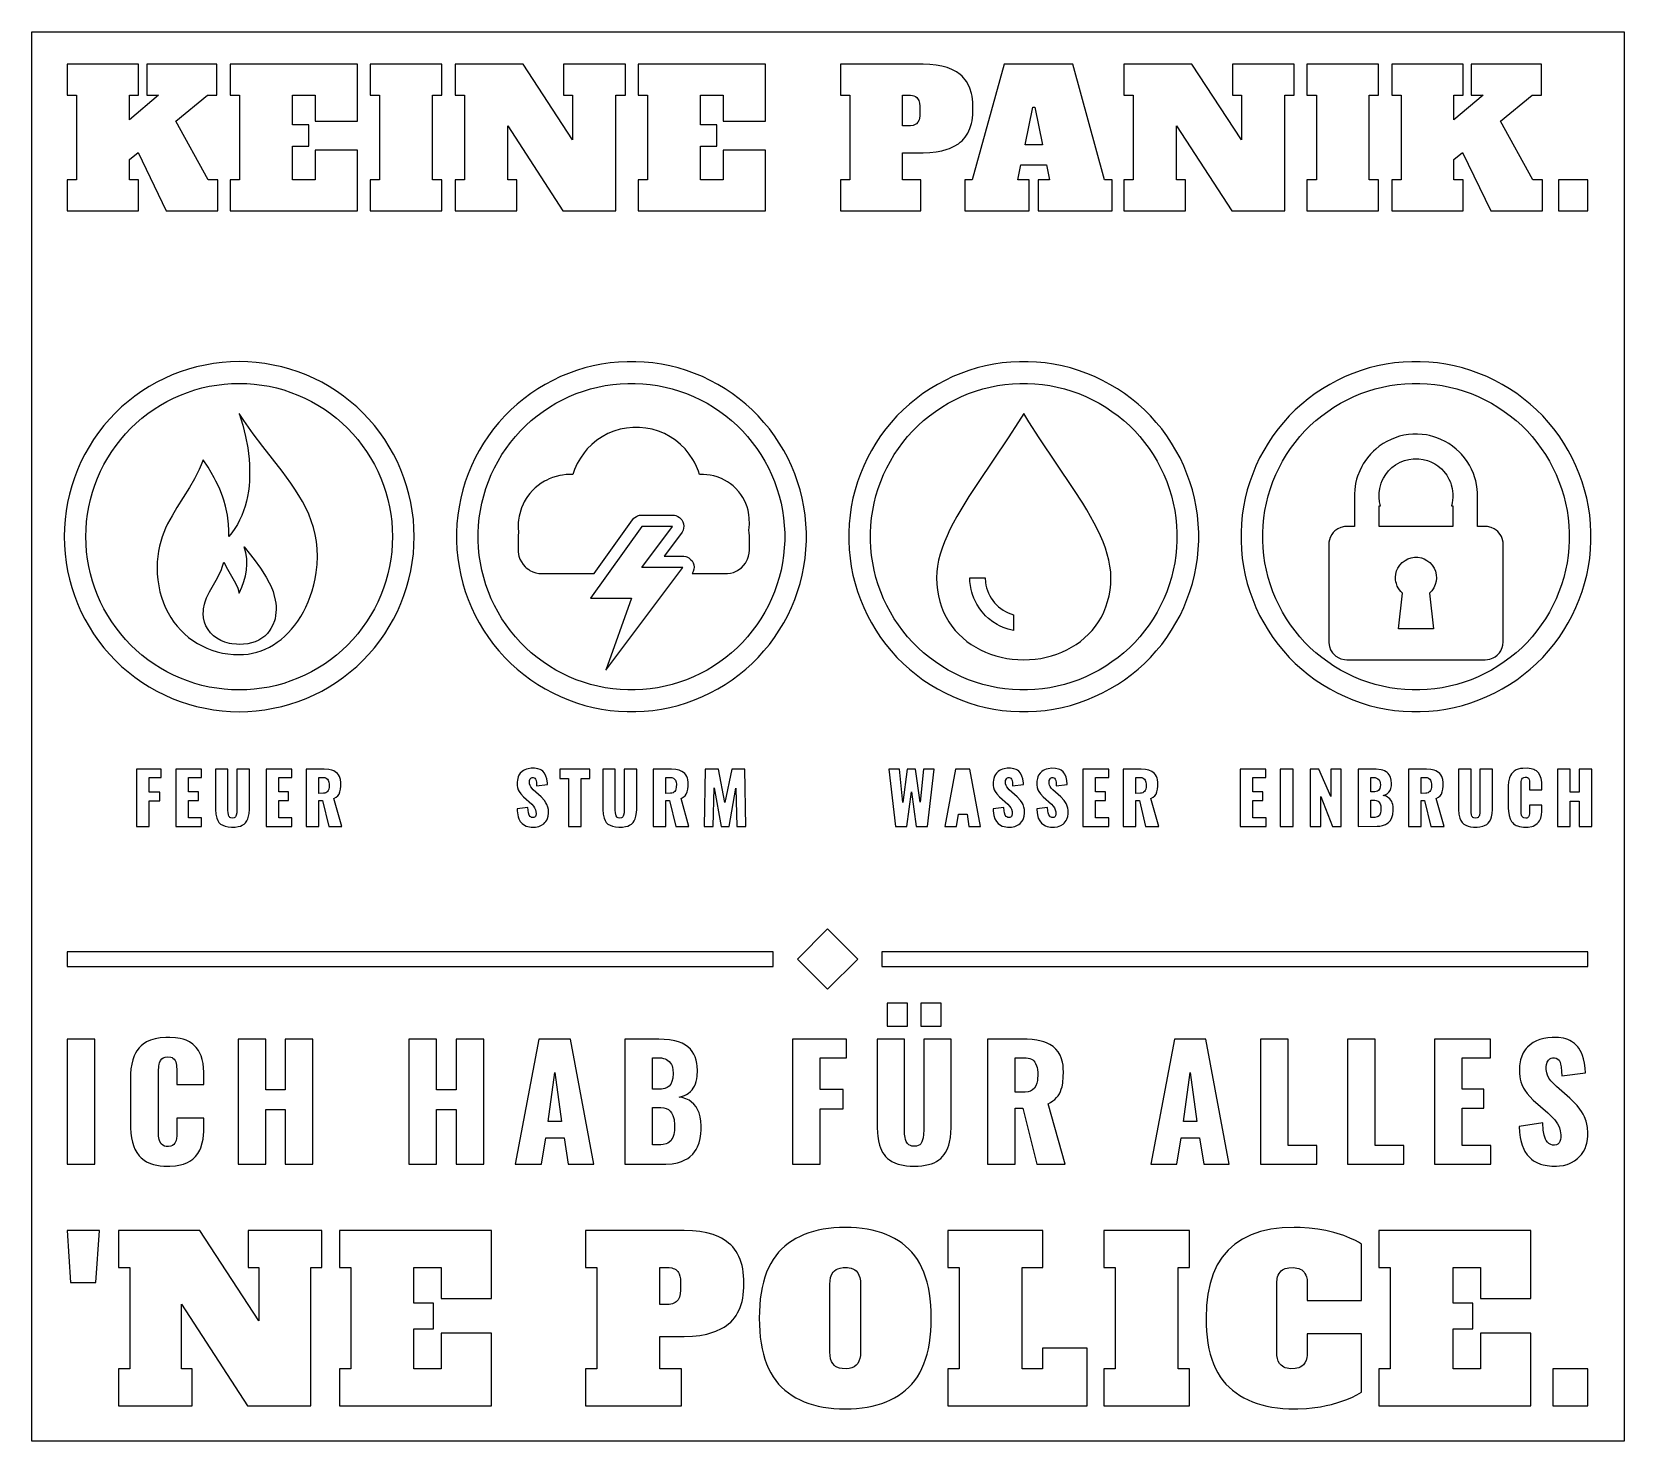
# Model space of a CAD drawing. Header units: millimetres. Extents: x 0 to 272, y 0 to 240.
import ezdxf

# ---------------------------------------------------------------- set-up
doc = ezdxf.new("R2010")
doc.units = ezdxf.units.MM

msp = doc.modelspace()

# ---------------------------------------------------------------- linework, layer by layer
at = {"layer": 'ENTGITTERRAHMEN'}
msp.add_lwpolyline([(0.5, 240.356), (271.5, 240.356), (271.5, 0.5), (0.5, 0.5)], close=True, dxfattribs=at)
at = {"layer": 'MOTIV'}
for points in [[(17.098, 225.362), (17.098, 229.596), (18.637, 229.596), (18.637, 234.856), (6.514, 234.856), (6.514, 229.596), (8.117, 229.596), (8.117, 215.163), (6.514, 215.163), (6.514, 209.903), (18.637, 209.903), (18.637, 215.163), (17.098, 215.163), (17.098, 218.627), (18.573, 219.845), (23.384, 209.903), (32.14, 209.903), (32.14, 215.163), (30.536, 215.163), (25.02, 225.169), (30.376, 229.596), (31.98, 229.596), (31.98, 234.856), (20.048, 234.856), (20.048, 229.596), (22.069, 229.596)], [(47.663, 224.528), (44.841, 224.528), (44.841, 229.596), (48.722, 229.596), (48.722, 225.169), (55.906, 225.169), (55.906, 234.856), (34.257, 234.856), (34.257, 229.596), (35.86, 229.596), (35.86, 215.163), (34.257, 215.163), (34.257, 209.903), (55.906, 209.903), (55.906, 220.23), (48.722, 220.23), (48.722, 215.163), (44.841, 215.163), (44.841, 220.872), (47.663, 220.872)], [(58.087, 229.596), (59.691, 229.596), (59.691, 215.163), (58.087, 215.163), (58.087, 209.903), (70.275, 209.903), (70.275, 215.163), (68.671, 215.163), (68.671, 229.596), (70.275, 229.596), (70.275, 234.856), (58.087, 234.856)], [(74.124, 229.596), (74.124, 215.163), (72.52, 215.163), (72.52, 209.903), (83.04, 209.903), (83.04, 215.163), (81.5, 215.163), (81.5, 224.368), (90.898, 209.903), (99.91, 209.903), (99.91, 229.596), (101.514, 229.596), (101.514, 234.856), (90.994, 234.856), (90.994, 229.596), (92.534, 229.596), (92.534, 221.994), (84.098, 234.856), (72.52, 234.856), (72.52, 229.596)], [(117.102, 220.872), (117.102, 224.528), (114.279, 224.528), (114.279, 229.596), (118.16, 229.596), (118.16, 225.169), (125.344, 225.169), (125.344, 234.856), (103.695, 234.856), (103.695, 229.596), (105.299, 229.596), (105.299, 215.163), (103.695, 215.163), (103.695, 209.903), (125.344, 209.903), (125.344, 220.23), (118.16, 220.23), (118.16, 215.163), (114.279, 215.163), (114.279, 220.872)], [(155.377, 220.108), (156.279, 220.362), (156.701, 220.517), (157.483, 220.88), (158.186, 221.316), (158.508, 221.561), (158.808, 221.827), (159.087, 222.115), (159.343, 222.425), (159.576, 222.758), (159.788, 223.113), (160.144, 223.891), (160.411, 224.758), (160.511, 225.225), (160.644, 226.227), (160.678, 226.761), (160.678, 227.875), (160.644, 228.41), (160.511, 229.412), (160.411, 229.879), (160.144, 230.746), (159.788, 231.524), (159.576, 231.879), (159.343, 232.212), (159.087, 232.522), (158.808, 232.81), (158.508, 233.075), (157.845, 233.548), (157.102, 233.947), (156.279, 234.274), (155.377, 234.529), (154.394, 234.71), (153.332, 234.819), (152.19, 234.856), (138.109, 234.856), (138.109, 229.596), (139.713, 229.596), (139.713, 215.163), (138.109, 215.163), (138.109, 209.903), (151.773, 209.903), (151.773, 215.163), (148.694, 215.163), (148.694, 219.781), (152.19, 219.781), (153.332, 219.817), (154.394, 219.926)], [(168.322, 215.163), (168.836, 217.728), (173.197, 217.728), (173.711, 215.163), (171.786, 215.163), (171.786, 209.903), (184.359, 209.903), (184.359, 215.163), (183.076, 215.163), (177.656, 234.856), (165.981, 234.856), (160.561, 215.163), (159.278, 215.163), (159.278, 209.903), (170.247, 209.903), (170.247, 215.163)], [(187.951, 215.163), (186.347, 215.163), (186.347, 209.903), (196.867, 209.903), (196.867, 215.163), (195.328, 215.163), (195.328, 224.368), (204.725, 209.903), (213.738, 209.903), (213.738, 229.596), (215.342, 229.596), (215.342, 234.856), (204.822, 234.856), (204.822, 229.596), (206.361, 229.596), (206.361, 221.994), (197.926, 234.856), (186.347, 234.856), (186.347, 229.596), (187.951, 229.596)], [(219.126, 229.596), (219.126, 215.163), (217.522, 215.163), (217.522, 209.903), (229.71, 209.903), (229.71, 215.163), (228.107, 215.163), (228.107, 229.596), (229.71, 229.596), (229.71, 234.856), (217.522, 234.856), (217.522, 229.596)], [(247.511, 229.596), (242.54, 225.362), (242.54, 229.596), (244.079, 229.596), (244.079, 234.856), (231.955, 234.856), (231.955, 229.596), (233.559, 229.596), (233.559, 215.163), (231.955, 215.163), (231.955, 209.903), (244.079, 209.903), (244.079, 215.163), (242.54, 215.163), (242.54, 218.627), (244.015, 219.845), (248.826, 209.903), (257.582, 209.903), (257.582, 215.163), (255.978, 215.163), (250.462, 225.169), (255.818, 229.596), (257.421, 229.596), (257.421, 234.856), (245.49, 234.856), (245.49, 229.596)], [(151.452, 228.672), (151.585, 228.227), (151.642, 227.691), (151.635, 226.105), (151.559, 225.603), (151.492, 225.383), (151.303, 225.006), (151.037, 224.713), (150.695, 224.503), (150.496, 224.43), (150.04, 224.346), (148.694, 224.336), (148.694, 229.596), (150.04, 229.585), (150.389, 229.532), (150.598, 229.471), (150.876, 229.342), (151.11, 229.167), (151.243, 229.025)], [(170.856, 227.511), (171.177, 227.511), (172.492, 221.128), (169.541, 221.128)], [(265.343, 209.903), (265.343, 215.163), (260.34, 215.163), (260.34, 209.903)], [(61.334, 169.752), (60.552, 170.987), (59.71, 172.183), (58.811, 173.335), (57.856, 174.442), (56.848, 175.501), (55.789, 176.509), (54.682, 177.464), (53.529, 178.363), (52.334, 179.205), (51.099, 179.987), (49.827, 180.708), (48.521, 181.365), (47.185, 181.958), (45.821, 182.484), (44.432, 182.943), (43.023, 183.332), (41.597, 183.653), (40.156, 183.903), (38.706, 184.082), (37.248, 184.189), (35.786, 184.225), (34.324, 184.189), (32.866, 184.082), (31.415, 183.903), (29.975, 183.653), (28.549, 183.332), (27.14, 182.943), (25.751, 182.484), (24.387, 181.958), (23.051, 181.365), (21.745, 180.708), (20.473, 179.987), (19.238, 179.205), (18.042, 178.363), (16.89, 177.464), (15.783, 176.509), (14.724, 175.501), (13.716, 174.442), (12.761, 173.335), (11.862, 172.183), (11.02, 170.987), (10.238, 169.752), (9.517, 168.48), (8.86, 167.174), (8.267, 165.838), (7.741, 164.474), (7.283, 163.086), (6.893, 161.676), (6.572, 160.25), (6.322, 158.81), (6.143, 157.359), (6.036, 155.901), (6, 154.439), (6.036, 152.978), (6.143, 151.52), (6.322, 150.069), (6.572, 148.628), (6.893, 147.202), (7.283, 145.793), (7.741, 144.404), (8.267, 143.04), (8.86, 141.704), (9.517, 140.398), (10.238, 139.126), (11.02, 137.891), (11.862, 136.696), (12.761, 135.543), (13.716, 134.436), (14.724, 133.377), (15.783, 132.369), (16.89, 131.414), (18.042, 130.515), (19.238, 129.673), (20.473, 128.891), (21.745, 128.17), (23.051, 127.513), (24.387, 126.92), (25.751, 126.394), (27.14, 125.936), (28.549, 125.546), (29.975, 125.225), (31.415, 124.975), (32.866, 124.797), (34.324, 124.689), (35.786, 124.653), (37.248, 124.689), (38.706, 124.797), (40.156, 124.975), (41.597, 125.225), (43.023, 125.546), (44.432, 125.936), (45.821, 126.394), (47.185, 126.92), (48.521, 127.513), (49.827, 128.17), (51.099, 128.891), (52.334, 129.673), (53.529, 130.515), (54.682, 131.414), (55.789, 132.369), (56.848, 133.377), (57.856, 134.436), (58.811, 135.543), (59.71, 136.696), (60.552, 137.891), (61.334, 139.126), (62.055, 140.398), (62.712, 141.704), (63.305, 143.04), (63.831, 144.404), (64.289, 145.793), (64.679, 147.202), (65, 148.628), (65.25, 150.069), (65.429, 151.52), (65.536, 152.978), (65.572, 154.439), (65.536, 155.901), (65.429, 157.359), (65.25, 158.81), (65, 160.25), (64.679, 161.676), (64.289, 163.086), (63.831, 164.474), (63.305, 165.838), (62.712, 167.174), (62.055, 168.48)], [(129.153, 167.831), (128.464, 169.121), (127.712, 170.375), (126.9, 171.59), (126.029, 172.764), (125.102, 173.894), (124.12, 174.978), (123.086, 176.012), (122.003, 176.993), (120.873, 177.921), (119.699, 178.792), (118.483, 179.604), (117.229, 180.355), (115.94, 181.045), (114.618, 181.67), (113.267, 182.229), (111.891, 182.722), (110.492, 183.146), (109.074, 183.501), (107.64, 183.787), (106.194, 184.001), (104.739, 184.144), (103.279, 184.216), (101.817, 184.216), (100.356, 184.144), (98.902, 184.001), (97.455, 183.787), (96.022, 183.501), (94.603, 183.146), (93.204, 182.722), (91.828, 182.229), (90.477, 181.67), (89.156, 181.045), (87.866, 180.355), (86.612, 179.604), (85.397, 178.792), (84.222, 177.921), (83.092, 176.993), (82.009, 176.012), (80.975, 174.978), (79.993, 173.894), (79.066, 172.764), (78.195, 171.59), (77.383, 170.375), (76.631, 169.121), (75.942, 167.831), (75.317, 166.51), (74.758, 165.159), (74.265, 163.782), (73.841, 162.383), (73.485, 160.965), (73.2, 159.531), (72.986, 158.085), (72.842, 156.63), (72.771, 155.17), (72.771, 153.708), (72.842, 152.248), (72.986, 150.793), (73.2, 149.347), (73.485, 147.913), (73.841, 146.495), (74.265, 145.096), (74.758, 143.719), (75.317, 142.369), (75.942, 141.047), (76.631, 139.758), (77.383, 138.504), (78.195, 137.288), (79.066, 136.114), (79.993, 134.984), (80.975, 133.9), (82.009, 132.867), (83.092, 131.885), (84.222, 130.957), (85.397, 130.087), (86.612, 129.274), (87.866, 128.523), (89.156, 127.834), (90.477, 127.208), (91.828, 126.649), (93.204, 126.156), (94.603, 125.732), (96.022, 125.377), (97.455, 125.092), (98.902, 124.877), (100.356, 124.734), (101.817, 124.662), (103.279, 124.662), (104.739, 124.734), (106.194, 124.877), (107.64, 125.092), (109.074, 125.377), (110.492, 125.732), (111.891, 126.156), (113.267, 126.649), (114.618, 127.208), (115.94, 127.834), (117.229, 128.523), (118.483, 129.274), (119.699, 130.087), (120.873, 130.957), (122.003, 131.885), (123.086, 132.867), (124.12, 133.9), (125.102, 134.984), (126.029, 136.114), (126.9, 137.288), (127.712, 138.504), (128.464, 139.758), (129.153, 141.047), (129.778, 142.369), (130.338, 143.719), (130.83, 145.096), (131.255, 146.495), (131.61, 147.913), (131.895, 149.347), (132.11, 150.793), (132.253, 152.248), (132.325, 153.708), (132.325, 155.17), (132.253, 156.63), (132.11, 158.085), (131.895, 159.531), (131.61, 160.965), (131.255, 162.383), (130.83, 163.782), (130.338, 165.159), (129.778, 166.51)], [(195.915, 167.831), (195.226, 169.121), (194.474, 170.375), (193.662, 171.59), (192.791, 172.764), (191.864, 173.894), (190.882, 174.978), (189.848, 176.012), (188.765, 176.993), (187.635, 177.921), (186.46, 178.792), (185.245, 179.604), (183.991, 180.355), (182.701, 181.045), (181.38, 181.67), (180.029, 182.229), (178.653, 182.722), (177.254, 183.146), (175.836, 183.501), (174.402, 183.787), (172.955, 184.001), (171.501, 184.144), (170.04, 184.216), (168.578, 184.216), (167.118, 184.144), (165.663, 184.001), (164.217, 183.787), (162.783, 183.501), (161.365, 183.146), (159.966, 182.722), (158.59, 182.229), (157.239, 181.67), (155.917, 181.045), (154.628, 180.355), (153.374, 179.604), (152.158, 178.792), (150.984, 177.921), (149.854, 176.993), (148.771, 176.012), (147.737, 174.978), (146.755, 173.894), (145.828, 172.764), (144.957, 171.59), (144.145, 170.375), (143.393, 169.121), (142.704, 167.831), (142.079, 166.51), (141.519, 165.159), (141.027, 163.782), (140.602, 162.383), (140.247, 160.965), (139.962, 159.531), (139.747, 158.085), (139.604, 156.63), (139.532, 155.17), (139.532, 153.708), (139.604, 152.248), (139.747, 150.793), (139.962, 149.347), (140.247, 147.913), (140.602, 146.495), (141.027, 145.096), (141.519, 143.719), (142.079, 142.369), (142.704, 141.047), (143.393, 139.758), (144.145, 138.504), (144.957, 137.288), (145.828, 136.114), (146.755, 134.984), (147.737, 133.9), (148.771, 132.867), (149.854, 131.885), (150.984, 130.957), (152.158, 130.087), (153.374, 129.274), (154.628, 128.523), (155.917, 127.834), (157.239, 127.208), (158.59, 126.649), (159.966, 126.156), (161.365, 125.732), (162.783, 125.377), (164.217, 125.092), (165.663, 124.877), (167.118, 124.734), (168.578, 124.662), (170.04, 124.662), (171.501, 124.734), (172.955, 124.877), (174.402, 125.092), (175.836, 125.377), (177.254, 125.732), (178.653, 126.156), (180.029, 126.649), (181.38, 127.208), (182.701, 127.834), (183.991, 128.523), (185.245, 129.274), (186.46, 130.087), (187.635, 130.957), (188.765, 131.885), (189.848, 132.867), (190.882, 133.9), (191.864, 134.984), (192.791, 136.114), (193.662, 137.288), (194.474, 138.504), (195.226, 139.758), (195.915, 141.047), (196.54, 142.369), (197.099, 143.719), (197.592, 145.096), (198.016, 146.495), (198.372, 147.913), (198.657, 149.347), (198.871, 150.793), (199.015, 152.248), (199.086, 153.708), (199.086, 155.17), (199.015, 156.63), (198.871, 158.085), (198.657, 159.531), (198.372, 160.965), (198.016, 162.383), (197.592, 163.782), (197.099, 165.159), (196.54, 166.51)], [(262.677, 167.831), (261.987, 169.121), (261.236, 170.375), (260.424, 171.59), (259.553, 172.764), (258.625, 173.894), (257.643, 174.978), (256.61, 176.012), (255.526, 176.993), (254.396, 177.921), (253.222, 178.792), (252.006, 179.604), (250.753, 180.355), (249.463, 181.045), (248.142, 181.67), (246.791, 182.229), (245.414, 182.722), (244.015, 183.146), (242.597, 183.501), (241.163, 183.787), (239.717, 184.001), (238.262, 184.144), (236.802, 184.216), (235.34, 184.216), (233.88, 184.144), (232.425, 184.001), (230.979, 183.787), (229.545, 183.501), (228.127, 183.146), (226.728, 182.722), (225.351, 182.229), (224.001, 181.67), (222.679, 181.045), (221.39, 180.355), (220.136, 179.604), (218.92, 178.792), (217.746, 177.921), (216.616, 176.993), (215.532, 176.012), (214.499, 174.978), (213.517, 173.894), (212.589, 172.764), (211.718, 171.59), (210.906, 170.375), (210.155, 169.121), (209.465, 167.831), (208.84, 166.51), (208.281, 165.159), (207.788, 163.782), (207.364, 162.383), (207.009, 160.965), (206.724, 159.531), (206.509, 158.085), (206.366, 156.63), (206.294, 155.17), (206.294, 153.708), (206.366, 152.248), (206.509, 150.793), (206.724, 149.347), (207.009, 147.913), (207.364, 146.495), (207.788, 145.096), (208.281, 143.719), (208.84, 142.369), (209.465, 141.047), (210.155, 139.758), (210.906, 138.504), (211.718, 137.288), (212.589, 136.114), (213.517, 134.984), (214.499, 133.9), (215.532, 132.867), (216.616, 131.885), (217.746, 130.957), (218.92, 130.087), (220.136, 129.274), (221.39, 128.523), (222.679, 127.834), (224.001, 127.208), (225.351, 126.649), (226.728, 126.156), (228.127, 125.732), (229.545, 125.377), (230.979, 125.092), (232.425, 124.877), (233.88, 124.734), (235.34, 124.662), (236.802, 124.662), (238.262, 124.734), (239.717, 124.877), (241.163, 125.092), (242.597, 125.377), (244.015, 125.732), (245.414, 126.156), (246.791, 126.649), (248.142, 127.208), (249.463, 127.834), (250.753, 128.523), (252.006, 129.274), (253.222, 130.087), (254.396, 130.957), (255.526, 131.885), (256.61, 132.867), (257.643, 133.9), (258.625, 134.984), (259.553, 136.114), (260.424, 137.288), (261.236, 138.504), (261.987, 139.758), (262.677, 141.047), (263.302, 142.369), (263.861, 143.719), (264.354, 145.096), (264.778, 146.495), (265.133, 147.913), (265.419, 149.347), (265.633, 150.793), (265.776, 152.248), (265.848, 153.708), (265.848, 155.17), (265.776, 156.63), (265.633, 158.085), (265.419, 159.531), (265.133, 160.965), (264.778, 162.383), (264.354, 163.782), (263.861, 165.159), (263.302, 166.51)], [(58.163, 141.027), (57.478, 139.945), (56.74, 138.898), (55.953, 137.889), (55.116, 136.919), (54.233, 135.992), (53.306, 135.109), (52.336, 134.272), (51.327, 133.485), (50.28, 132.747), (49.198, 132.062), (48.084, 131.431), (46.94, 130.855), (45.77, 130.337), (44.575, 129.876), (43.359, 129.474), (42.125, 129.133), (40.876, 128.852), (39.614, 128.633), (38.343, 128.476), (37.066, 128.382), (35.786, 128.351), (34.506, 128.382), (33.229, 128.476), (31.958, 128.633), (30.696, 128.852), (29.447, 129.133), (28.213, 129.474), (26.997, 129.876), (25.802, 130.337), (24.632, 130.855), (23.488, 131.431), (22.374, 132.062), (21.292, 132.747), (20.245, 133.485), (19.236, 134.272), (18.266, 135.109), (17.339, 135.992), (16.456, 136.919), (15.619, 137.889), (14.832, 138.898), (14.094, 139.945), (13.409, 141.027), (12.778, 142.141), (12.202, 143.285), (11.683, 144.455), (11.223, 145.65), (10.821, 146.866), (10.479, 148.1), (10.199, 149.349), (9.98, 150.611), (9.823, 151.882), (9.729, 153.159), (9.698, 154.439), (9.729, 155.719), (9.823, 156.996), (9.98, 158.267), (10.199, 159.529), (10.479, 160.778), (10.821, 162.012), (11.223, 163.228), (11.683, 164.423), (12.202, 165.593), (12.778, 166.737), (13.409, 167.851), (14.094, 168.933), (14.832, 169.98), (15.619, 170.989), (16.456, 171.959), (17.339, 172.886), (18.266, 173.769), (19.236, 174.606), (20.245, 175.394), (21.292, 176.131), (22.374, 176.816), (23.488, 177.447), (24.632, 178.023), (25.802, 178.542), (26.997, 179.002), (28.213, 179.404), (29.447, 179.746), (30.696, 180.026), (31.958, 180.245), (33.229, 180.402), (34.506, 180.496), (35.786, 180.528), (37.066, 180.496), (38.343, 180.402), (39.614, 180.245), (40.876, 180.026), (42.125, 179.746), (43.359, 179.404), (44.575, 179.002), (45.77, 178.542), (46.94, 178.023), (48.084, 177.447), (49.198, 176.816), (50.28, 176.131), (51.327, 175.394), (52.336, 174.606), (53.306, 173.769), (54.233, 172.886), (55.116, 171.959), (55.953, 170.989), (56.74, 169.98), (57.478, 168.933), (58.163, 167.851), (58.794, 166.737), (59.37, 165.593), (59.889, 164.423), (60.349, 163.228), (60.751, 162.012), (61.093, 160.778), (61.373, 159.529), (61.592, 158.267), (61.749, 156.996), (61.843, 155.719), (61.874, 154.439), (61.843, 153.159), (61.749, 151.882), (61.592, 150.611), (61.373, 149.349), (61.093, 148.1), (60.751, 146.866), (60.349, 145.65), (59.889, 144.455), (59.37, 143.285), (58.794, 142.141)], [(125.85, 142.709), (125.247, 141.58), (124.589, 140.482), (123.877, 139.417), (123.114, 138.389), (122.302, 137.399), (121.442, 136.45), (120.537, 135.545), (119.588, 134.685), (118.598, 133.872), (117.57, 133.11), (116.505, 132.398), (115.407, 131.74), (114.277, 131.136), (113.12, 130.589), (111.937, 130.099), (110.731, 129.667), (109.506, 129.296), (108.264, 128.985), (107.008, 128.735), (105.741, 128.547), (104.467, 128.421), (103.188, 128.359), (101.907, 128.359), (100.628, 128.421), (99.354, 128.547), (98.088, 128.735), (96.832, 128.985), (95.59, 129.296), (94.364, 129.667), (93.159, 130.099), (91.976, 130.589), (90.818, 131.136), (89.689, 131.74), (88.59, 132.398), (87.526, 133.11), (86.497, 133.872), (85.507, 134.685), (84.559, 135.545), (83.653, 136.45), (82.793, 137.399), (81.981, 138.389), (81.218, 139.417), (80.507, 140.482), (79.848, 141.58), (79.245, 142.709), (78.697, 143.867), (78.207, 145.05), (77.776, 146.256), (77.404, 147.481), (77.093, 148.723), (76.843, 149.979), (76.655, 151.246), (76.53, 152.52), (76.467, 153.799), (76.467, 155.079), (76.53, 156.358), (76.655, 157.633), (76.843, 158.899), (77.093, 160.155), (77.404, 161.397), (77.776, 162.623), (78.207, 163.828), (78.697, 165.011), (79.245, 166.169), (79.848, 167.298), (80.507, 168.396), (81.218, 169.461), (81.981, 170.49), (82.793, 171.479), (83.653, 172.428), (84.559, 173.334), (85.507, 174.193), (86.497, 175.006), (87.526, 175.769), (88.59, 176.48), (89.689, 177.138), (90.818, 177.742), (91.976, 178.289), (93.159, 178.779), (94.364, 179.211), (95.59, 179.582), (96.832, 179.894), (98.088, 180.143), (99.354, 180.331), (100.628, 180.457), (101.907, 180.52), (103.188, 180.52), (104.467, 180.457), (105.741, 180.331), (107.008, 180.143), (108.264, 179.894), (109.506, 179.582), (110.731, 179.211), (111.937, 178.779), (113.12, 178.289), (114.277, 177.742), (115.407, 177.138), (116.505, 176.48), (117.57, 175.769), (118.598, 175.006), (119.588, 174.193), (120.537, 173.334), (121.442, 172.428), (122.302, 171.479), (123.114, 170.49), (123.877, 169.461), (124.589, 168.396), (125.247, 167.298), (125.85, 166.169), (126.398, 165.011), (126.888, 163.828), (127.319, 162.623), (127.691, 161.397), (128.002, 160.155), (128.252, 158.899), (128.44, 157.633), (128.565, 156.358), (128.628, 155.079), (128.628, 153.799), (128.565, 152.52), (128.44, 151.246), (128.252, 149.979), (128.002, 148.723), (127.691, 147.481), (127.319, 146.256), (126.888, 145.05), (126.398, 143.867)], [(192.612, 142.709), (192.009, 141.58), (191.35, 140.482), (190.639, 139.417), (189.876, 138.389), (189.064, 137.399), (188.204, 136.45), (187.298, 135.545), (186.35, 134.685), (185.36, 133.872), (184.331, 133.11), (183.267, 132.398), (182.168, 131.74), (181.039, 131.136), (179.881, 130.589), (178.698, 130.099), (177.493, 129.667), (176.267, 129.296), (175.025, 128.985), (173.769, 128.735), (172.503, 128.547), (171.229, 128.421), (169.95, 128.359), (168.669, 128.359), (167.39, 128.421), (166.116, 128.547), (164.849, 128.735), (163.593, 128.985), (162.351, 129.296), (161.126, 129.667), (159.92, 130.099), (158.737, 130.589), (157.58, 131.136), (156.45, 131.74), (155.352, 132.398), (154.287, 133.11), (153.259, 133.872), (152.269, 134.685), (151.32, 135.545), (150.415, 136.45), (149.555, 137.399), (148.743, 138.389), (147.98, 139.417), (147.268, 140.482), (146.61, 141.58), (146.007, 142.709), (145.459, 143.867), (144.969, 145.05), (144.538, 146.256), (144.166, 147.481), (143.855, 148.723), (143.605, 149.979), (143.417, 151.246), (143.292, 152.52), (143.229, 153.799), (143.229, 155.079), (143.292, 156.358), (143.417, 157.633), (143.605, 158.899), (143.855, 160.155), (144.166, 161.397), (144.538, 162.623), (144.969, 163.828), (145.459, 165.011), (146.007, 166.169), (146.61, 167.298), (147.268, 168.396), (147.98, 169.461), (148.743, 170.49), (149.555, 171.479), (150.415, 172.428), (151.32, 173.334), (152.269, 174.193), (153.259, 175.006), (154.287, 175.769), (155.352, 176.48), (156.45, 177.138), (157.58, 177.742), (158.737, 178.289), (159.92, 178.779), (161.126, 179.211), (162.351, 179.582), (163.593, 179.894), (164.849, 180.143), (166.116, 180.331), (167.39, 180.457), (168.669, 180.52), (169.95, 180.52), (171.229, 180.457), (172.503, 180.331), (173.769, 180.143), (175.025, 179.894), (176.267, 179.582), (177.493, 179.211), (178.698, 178.779), (179.881, 178.289), (181.039, 177.742), (182.168, 177.138), (183.267, 176.48), (184.331, 175.769), (185.36, 175.006), (186.35, 174.193), (187.298, 173.334), (188.204, 172.428), (189.064, 171.479), (189.876, 170.49), (190.639, 169.461), (191.35, 168.396), (192.009, 167.298), (192.612, 166.169), (193.16, 165.011), (193.65, 163.828), (194.081, 162.623), (194.453, 161.397), (194.764, 160.155), (195.014, 158.899), (195.202, 157.633), (195.327, 156.358), (195.39, 155.079), (195.39, 153.799), (195.327, 152.52), (195.202, 151.246), (195.014, 149.979), (194.764, 148.723), (194.453, 147.481), (194.081, 146.256), (193.65, 145.05), (193.16, 143.867)], [(259.374, 142.709), (258.77, 141.58), (258.112, 140.482), (257.401, 139.417), (256.638, 138.389), (255.825, 137.399), (254.966, 136.45), (254.06, 135.545), (253.111, 134.685), (252.121, 133.872), (251.093, 133.11), (250.028, 132.398), (248.93, 131.74), (247.801, 131.136), (246.643, 130.589), (245.46, 130.099), (244.255, 129.667), (243.029, 129.296), (241.787, 128.985), (240.531, 128.735), (239.265, 128.547), (237.99, 128.421), (236.711, 128.359), (235.431, 128.359), (234.152, 128.421), (232.878, 128.547), (231.611, 128.735), (230.355, 128.985), (229.113, 129.296), (227.888, 129.667), (226.682, 130.099), (225.499, 130.589), (224.341, 131.136), (223.212, 131.74), (222.114, 132.398), (221.049, 133.11), (220.021, 133.872), (219.031, 134.685), (218.082, 135.545), (217.177, 136.45), (216.317, 137.399), (215.504, 138.389), (214.742, 139.417), (214.03, 140.482), (213.372, 141.58), (212.768, 142.709), (212.221, 143.867), (211.731, 145.05), (211.299, 146.256), (210.928, 147.481), (210.617, 148.723), (210.367, 149.979), (210.179, 151.246), (210.053, 152.52), (209.99, 153.799), (209.99, 155.079), (210.053, 156.358), (210.179, 157.633), (210.367, 158.899), (210.617, 160.155), (210.928, 161.397), (211.299, 162.623), (211.731, 163.828), (212.221, 165.011), (212.768, 166.169), (213.372, 167.298), (214.03, 168.396), (214.742, 169.461), (215.504, 170.49), (216.317, 171.479), (217.177, 172.428), (218.082, 173.334), (219.031, 174.193), (220.021, 175.006), (221.049, 175.769), (222.114, 176.48), (223.212, 177.138), (224.341, 177.742), (225.499, 178.289), (226.682, 178.779), (227.888, 179.211), (229.113, 179.582), (230.355, 179.894), (231.611, 180.143), (232.878, 180.331), (234.152, 180.457), (235.431, 180.52), (236.711, 180.52), (237.99, 180.457), (239.265, 180.331), (240.531, 180.143), (241.787, 179.894), (243.029, 179.582), (244.255, 179.211), (245.46, 178.779), (246.643, 178.289), (247.801, 177.742), (248.93, 177.138), (250.028, 176.48), (251.093, 175.769), (252.121, 175.006), (253.111, 174.193), (254.06, 173.334), (254.966, 172.428), (255.825, 171.479), (256.638, 170.49), (257.401, 169.461), (258.112, 168.396), (258.77, 167.298), (259.374, 166.169), (259.921, 165.011), (260.411, 163.828), (260.843, 162.623), (261.214, 161.397), (261.526, 160.155), (261.775, 158.899), (261.963, 157.633), (262.089, 156.358), (262.152, 155.079), (262.152, 153.799), (262.089, 152.52), (261.963, 151.246), (261.775, 149.979), (261.526, 148.723), (261.214, 147.481), (260.843, 146.256), (260.411, 145.05), (259.921, 143.867)], [(37.459, 163.04), (37.349, 162.162), (37.201, 161.299), (37.015, 160.453), (36.789, 159.626), (36.523, 158.818), (36.216, 158.03), (35.867, 157.264), (35.476, 156.521), (35.041, 155.802), (34.563, 155.107), (34.04, 154.439), (34.021, 155.514), (33.959, 156.561), (33.774, 158.101), (33.58, 159.12), (33.459, 159.63), (33.167, 160.659), (32.994, 161.18), (32.591, 162.24), (32.359, 162.781), (31.83, 163.892), (31.532, 164.464), (30.494, 166.26), (29.675, 167.535), (29.334, 166.679), (28.97, 165.857), (28.183, 164.297), (27.342, 162.828), (25.179, 159.376), (24.362, 158.01), (23.613, 156.613), (23.272, 155.894), (22.959, 155.157), (22.677, 154.398), (22.428, 153.614), (22.218, 152.802), (22.048, 151.958), (21.922, 151.079), (21.844, 150.161), (21.817, 149.201), (21.849, 148.123), (21.942, 147.075), (22.095, 146.057), (22.306, 145.07), (22.574, 144.117), (22.895, 143.199), (23.269, 142.317), (23.693, 141.473), (24.165, 140.668), (24.685, 139.905), (25.248, 139.183), (25.855, 138.506), (26.503, 137.874), (27.189, 137.29), (27.913, 136.753), (28.672, 136.267), (29.465, 135.832), (30.289, 135.451), (31.142, 135.123), (32.023, 134.852), (32.93, 134.639), (33.861, 134.485), (34.813, 134.391), (35.786, 134.359), (36.547, 134.386), (37.302, 134.467), (38.05, 134.601), (38.787, 134.788), (39.513, 135.026), (40.226, 135.314), (40.924, 135.653), (41.606, 136.041), (42.27, 136.477), (42.914, 136.961), (43.536, 137.492), (44.134, 138.07), (44.708, 138.692), (45.255, 139.36), (45.774, 140.071), (46.262, 140.826), (46.719, 141.623), (47.142, 142.462), (47.53, 143.342), (47.881, 144.262), (48.194, 145.221), (48.465, 146.219), (48.695, 147.255), (48.882, 148.328), (49.046, 149.72), (49.107, 151.061), (49.071, 152.355), (48.942, 153.606), (48.727, 154.818), (48.431, 155.994), (48.061, 157.138), (47.62, 158.255), (47.117, 159.347), (46.555, 160.418), (45.941, 161.473), (45.28, 162.515), (44.579, 163.548), (43.076, 165.601), (39.828, 169.766), (38.175, 171.937), (36.563, 174.209), (35.786, 175.392), (36.385, 173.429), (36.869, 171.475), (37.232, 169.54), (37.366, 168.582), (37.467, 167.632), (37.535, 166.691), (37.569, 165.76), (37.569, 164.84), (37.532, 163.933)], [(156.763, 155.668), (156.256, 154.596), (155.805, 153.539), (155.412, 152.495), (155.082, 151.464), (154.819, 150.446), (154.626, 149.438), (154.508, 148.442), (154.468, 147.455), (154.504, 146.382), (154.61, 145.346), (154.783, 144.348), (155.021, 143.389), (155.322, 142.469), (155.682, 141.589), (156.099, 140.75), (156.569, 139.953), (157.092, 139.198), (157.663, 138.487), (158.281, 137.819), (158.942, 137.197), (159.644, 136.619), (160.384, 136.088), (161.16, 135.604), (161.969, 135.168), (162.809, 134.78), (163.676, 134.441), (164.567, 134.152), (165.482, 133.915), (166.416, 133.728), (167.367, 133.594), (168.332, 133.513), (169.309, 133.486), (170.287, 133.513), (171.252, 133.594), (172.203, 133.728), (173.137, 133.915), (174.051, 134.152), (174.943, 134.441), (175.81, 134.78), (176.649, 135.168), (177.458, 135.604), (178.234, 136.088), (178.975, 136.619), (179.677, 137.197), (180.338, 137.819), (180.955, 138.487), (181.527, 139.198), (182.049, 139.953), (182.52, 140.75), (182.937, 141.589), (183.297, 142.469), (183.597, 143.389), (183.836, 144.348), (184.009, 145.346), (184.115, 146.382), (184.151, 147.455), (184.111, 148.442), (183.992, 149.438), (183.8, 150.446), (183.537, 151.464), (183.207, 152.495), (182.814, 153.539), (182.362, 154.596), (181.855, 155.668), (181.297, 156.755), (180.69, 157.857), (180.04, 158.977), (179.349, 160.114), (177.863, 162.443), (171.952, 171.255), (170.186, 173.987), (169.309, 175.392), (168.432, 173.987), (166.666, 171.255), (161.544, 163.637), (159.996, 161.269), (158.579, 158.977), (157.929, 157.857), (157.322, 156.755)], [(108.159, 171.973), (107.139, 172.395), (106.083, 172.715), (105.001, 172.931), (103.903, 173.039), (102.799, 173.039), (101.701, 172.931), (100.619, 172.715), (99.563, 172.395), (98.543, 171.973), (97.57, 171.452), (96.652, 170.839), (95.799, 170.139), (95.019, 169.359), (94.486, 168.726), (93.851, 167.823), (93.307, 166.863), (92.86, 165.854), (92.572, 165.008), (92.106, 165.02), (91.456, 164.996), (90.81, 164.925), (90.382, 164.851), (89.75, 164.7), (89.13, 164.504), (88.526, 164.262), (88.134, 164.077), (87.751, 163.873), (87.198, 163.531), (86.67, 163.15), (86.173, 162.732), (85.707, 162.277), (85.276, 161.79), (84.883, 161.273), (84.642, 160.912), (84.314, 160.35), (84.119, 159.963), (83.863, 159.365), (83.717, 158.957), (83.536, 158.332), (83.441, 157.909), (83.337, 157.267), (83.295, 156.835), (83.274, 155.968), (83.325, 155.22), (83.271, 154.579), (83.28, 151.907), (83.348, 151.386), (83.408, 151.13), (83.577, 150.632), (83.809, 150.161), (84.101, 149.724), (84.447, 149.329), (84.639, 149.15), (85.056, 148.83), (85.279, 148.691), (85.75, 148.459), (86.248, 148.29), (86.763, 148.188), (87.287, 148.153), (96.196, 148.153), (102.731, 157.302), (102.97, 157.577), (103.108, 157.696), (103.415, 157.893), (103.581, 157.969), (103.931, 158.071), (104.111, 158.097), (109.532, 158.106), (109.9, 158.07), (110.079, 158.026), (110.421, 157.888), (110.731, 157.686), (110.996, 157.429), (111.108, 157.282), (111.289, 156.96), (111.405, 156.61), (111.452, 156.244), (111.427, 155.875), (111.333, 155.518), (111.172, 155.186), (111.069, 155.033), (108.135, 151.122), (111.463, 151.113), (111.825, 151.042), (112, 150.981), (112.327, 150.81), (112.615, 150.579), (112.854, 150.298), (113.035, 149.976), (113.151, 149.626), (113.198, 149.259), (113.174, 148.891), (113.079, 148.534), (112.886, 148.153), (118.874, 148.162), (119.395, 148.23), (119.902, 148.366), (120.148, 148.459), (120.62, 148.691), (120.843, 148.83), (121.259, 149.15), (121.631, 149.521), (121.951, 149.938), (122.213, 150.393), (122.322, 150.632), (122.491, 151.13), (122.593, 151.645), (122.628, 152.169), (122.628, 154.579), (122.593, 155.103), (122.501, 155.573), (122.567, 156.005), (122.618, 156.594), (122.606, 157.579), (122.541, 158.167), (122.387, 158.94), (122.222, 159.508), (122.016, 160.062), (121.77, 160.6), (121.485, 161.118), (121.162, 161.613), (120.804, 162.084), (120.275, 162.668), (119.842, 163.07), (119.38, 163.44), (118.893, 163.774), (118.382, 164.072), (117.85, 164.331), (117.115, 164.615), (116.547, 164.78), (115.969, 164.902), (115.383, 164.982), (114.793, 165.018), (114.13, 165.006), (113.938, 165.596), (113.631, 166.364), (113.268, 167.108), (112.996, 167.588), (112.383, 168.506), (111.683, 169.359), (110.902, 170.139), (110.049, 170.839), (109.132, 171.452)], [(244.33, 167.869), (243.834, 168.459), (243.479, 168.831), (242.914, 169.356), (242.312, 169.838), (241.676, 170.274), (241.01, 170.663), (240.317, 171.001), (239.6, 171.287), (239.112, 171.449), (238.366, 171.645), (237.862, 171.746), (237.098, 171.849), (236.328, 171.897), (235.557, 171.887), (234.789, 171.821), (234.027, 171.699), (233.277, 171.52), (232.542, 171.287), (231.826, 171.001), (231.132, 170.663), (230.466, 170.274), (229.83, 169.838), (229.228, 169.356), (228.847, 169.011), (228.309, 168.459), (227.812, 167.869), (227.36, 167.244), (227.085, 166.809), (226.832, 166.362), (226.493, 165.669), (226.123, 164.71), (225.974, 164.218), (225.796, 163.467), (225.645, 162.45), (225.598, 161.68), (225.595, 156.185), (224.285, 156.185), (223.886, 156.159), (223.303, 156.023), (222.757, 155.776), (222.27, 155.427), (221.988, 155.144), (221.744, 154.827), (221.462, 154.299), (221.334, 153.92), (221.256, 153.528), (221.229, 153.13), (221.236, 136.342), (221.334, 135.751), (221.545, 135.19), (221.861, 134.682), (222.124, 134.381), (222.425, 134.118), (222.934, 133.801), (223.303, 133.648), (223.886, 133.512), (224.285, 133.486), (247.857, 133.486), (248.256, 133.512), (248.648, 133.59), (249.209, 133.801), (249.555, 134.001), (249.872, 134.244), (250.281, 134.682), (250.503, 135.014), (250.751, 135.56), (250.854, 135.946), (250.913, 136.542), (250.913, 153.13), (250.887, 153.528), (250.751, 154.112), (250.598, 154.481), (250.398, 154.827), (250.018, 155.29), (249.717, 155.554), (249.385, 155.776), (248.839, 156.023), (248.256, 156.159), (247.857, 156.185), (246.547, 156.185), (246.535, 161.937), (246.434, 162.961), (246.234, 163.969), (246.096, 164.465), (245.845, 165.194), (245.542, 165.903), (245.186, 166.587), (244.782, 167.244)], [(230.324, 163.971), (230.527, 164.387), (230.932, 165.043), (231.414, 165.645), (231.965, 166.183), (232.579, 166.65), (232.973, 166.893), (233.383, 167.106), (234.099, 167.392), (234.845, 167.588), (235.609, 167.692), (236.071, 167.709), (236.533, 167.692), (237.297, 167.588), (238.043, 167.392), (238.618, 167.17), (239.303, 166.815), (239.816, 166.472), (240.405, 165.976), (240.831, 165.529), (241.298, 164.916), (241.686, 164.25), (241.936, 163.686), (242.086, 163.248), (242.236, 162.65), (242.31, 162.193), (242.349, 161.732), (242.349, 161.115), (242.31, 160.654), (242.236, 160.197), (242.109, 159.677), (242.357, 159.677), (242.357, 156.185), (229.785, 156.185), (229.785, 159.677), (230.033, 159.677), (229.878, 160.349), (229.793, 161.115), (229.802, 161.886), (229.906, 162.65), (230.013, 163.1), (230.153, 163.541)], [(109.532, 156.185), (104.294, 156.185), (95.563, 143.963), (102.548, 143.963), (98.182, 131.74), (111.278, 149.201), (104.294, 149.201)], [(41.938, 143.608), (42.012, 143.101), (42.055, 142.588), (42.066, 142.07), (42.044, 141.545), (41.988, 141.012), (41.897, 140.47), (41.781, 140.098), (41.509, 139.406), (41.185, 138.784), (41.004, 138.499), (40.604, 137.981), (40.155, 137.529), (39.66, 137.142), (39.119, 136.819), (38.534, 136.558), (37.907, 136.358), (37.239, 136.216), (36.531, 136.133), (35.786, 136.105), (35.354, 136.117), (34.521, 136.205), (34.121, 136.281), (33.358, 136.494), (32.65, 136.784), (32.002, 137.147), (31.421, 137.579), (30.913, 138.073), (30.483, 138.627), (30.139, 139.236), (29.885, 139.895), (29.728, 140.599), (29.675, 141.344), (29.688, 141.771), (29.727, 142.182), (29.873, 142.96), (29.976, 143.33), (30.235, 144.04), (30.723, 145.052), (31.873, 147.034), (32.433, 148.087), (32.766, 148.839), (32.915, 149.235), (33.167, 150.074), (33.785, 148.898), (34.911, 146.939), (35.204, 146.388), (35.531, 145.648), (35.786, 144.836), (36.235, 145.818), (36.598, 146.8), (36.868, 147.782), (37.041, 148.764), (37.112, 149.747), (37.075, 150.729), (36.926, 151.711), (36.659, 152.693), (38.32, 150.575), (39.427, 149.053), (40.38, 147.565), (40.915, 146.582), (41.149, 146.091), (41.544, 145.105), (41.703, 144.609)], [(233.103, 138.724), (233.78, 144.819), (233.484, 145.11), (233.266, 145.375), (233.033, 145.734), (232.878, 146.04), (232.729, 146.441), (232.646, 146.774), (232.596, 147.113), (232.58, 147.54), (232.63, 148.052), (232.783, 148.631), (232.991, 149.101), (233.318, 149.603), (233.726, 150.042), (234.203, 150.405), (234.656, 150.647), (235.223, 150.842), (235.814, 150.937), (236.413, 150.93), (237.002, 150.82), (237.486, 150.647), (237.939, 150.405), (238.416, 150.042), (238.824, 149.603), (239.151, 149.101), (239.387, 148.55), (239.525, 147.967), (239.562, 147.369), (239.512, 146.858), (239.359, 146.278), (239.11, 145.734), (238.771, 145.239), (238.362, 144.819), (239.039, 138.724)], [(163.777, 143.952), (164.05, 143.554), (164.351, 143.178), (164.679, 142.825), (165.033, 142.497), (165.409, 142.196), (165.806, 141.923), (166.223, 141.68), (166.656, 141.469), (167.103, 141.29), (167.563, 141.144), (167.563, 138.456), (166.648, 138.683), (165.801, 138.986), (165.188, 139.267), (164.791, 139.479), (164.031, 139.96), (163.322, 140.514), (162.827, 140.973), (162.517, 141.299), (162.223, 141.639), (161.815, 142.176), (161.333, 142.936), (161.023, 143.535), (160.84, 143.947), (160.605, 144.579), (160.475, 145.01), (160.365, 145.446), (160.242, 146.11), (160.167, 146.78), (160.142, 147.455), (162.762, 147.455), (162.811, 146.653), (162.887, 146.177), (162.999, 145.708), (163.144, 145.249), (163.323, 144.801), (163.535, 144.368)], [(20.475, 105.138), (20.475, 109.475), (22.27, 109.475), (22.27, 110.981), (20.475, 110.981), (20.475, 113.438), (22.535, 113.438), (22.535, 114.896), (18.319, 114.896), (18.319, 105.138)], [(29.377, 113.426), (29.377, 114.896), (24.993, 114.896), (24.993, 105.138), (29.401, 105.138), (29.401, 106.596), (27.149, 106.596), (27.149, 109.511), (28.847, 109.511), (28.847, 111.005), (27.149, 111.005), (27.149, 113.426)], [(37.096, 106.058), (37.274, 106.433), (37.401, 106.862), (37.485, 107.343), (37.531, 108.017), (37.533, 114.896), (35.388, 114.896), (35.388, 107.837), (35.371, 107.449), (35.302, 107.033), (35.245, 106.892), (35.148, 106.74), (35.042, 106.646), (34.943, 106.596), (34.642, 106.548), (34.348, 106.596), (34.219, 106.667), (34.119, 106.768), (34.04, 106.892), (33.968, 107.071), (33.898, 107.492), (33.883, 107.837), (33.883, 114.896), (31.75, 114.896), (31.752, 108.017), (31.814, 107.218), (31.969, 106.535), (32.129, 106.147), (32.351, 105.813), (32.635, 105.534), (32.982, 105.31), (33.403, 105.145), (33.904, 105.04), (34.484, 104.995), (35.099, 105.01), (35.638, 105.085), (35.99, 105.181), (36.296, 105.31), (36.64, 105.534), (36.858, 105.738)], [(42.508, 113.426), (44.736, 113.426), (44.736, 114.896), (40.352, 114.896), (40.352, 105.138), (44.76, 105.138), (44.76, 106.596), (42.508, 106.596), (42.508, 109.511), (44.206, 109.511), (44.206, 111.005), (42.508, 111.005)], [(52.288, 110.077), (52.578, 110.337), (52.792, 110.639), (52.944, 110.987), (53.049, 111.453), (53.101, 111.984), (53.1, 112.601), (53.034, 113.11), (52.942, 113.443), (52.859, 113.64), (52.705, 113.902), (52.517, 114.126), (52.14, 114.43), (51.874, 114.57), (51.579, 114.679), (51.029, 114.806), (50.279, 114.886), (47.182, 114.896), (47.182, 105.138), (49.338, 105.138), (49.338, 109.511), (49.952, 109.511), (51.025, 105.138), (53.253, 105.138), (51.916, 109.86)], [(87.982, 105.975), (88.128, 106.204), (88.248, 106.45), (88.384, 106.886), (88.44, 107.354), (88.406, 108.003), (88.332, 108.382), (88.17, 108.84), (88.002, 109.15), (87.734, 109.53), (87.188, 110.139), (85.836, 111.352), (85.4, 111.856), (85.284, 112.076), (85.198, 112.398), (85.178, 112.727), (85.212, 112.944), (85.336, 113.232), (85.408, 113.321), (85.527, 113.404), (85.672, 113.445), (85.831, 113.447), (85.966, 113.418), (86.077, 113.361), (86.217, 113.194), (86.308, 112.952), (86.361, 112.59), (86.394, 112.029), (88.249, 112.257), (88.235, 112.509), (88.133, 113.235), (87.992, 113.695), (87.734, 114.189), (87.452, 114.506), (87.218, 114.684), (87.017, 114.8), (86.622, 114.942), (86.045, 115.023), (85.477, 115.015), (84.992, 114.944), (84.695, 114.864), (84.42, 114.757), (84.167, 114.623), (83.935, 114.462), (83.633, 114.172), (83.397, 113.828), (83.277, 113.569), (83.187, 113.286), (83.127, 112.979), (83.097, 112.649), (83.11, 112.11), (83.163, 111.773), (83.287, 111.363), (83.42, 111.085), (83.703, 110.668), (84.177, 110.14), (85.576, 108.897), (85.85, 108.599), (86.072, 108.3), (86.227, 107.97), (86.298, 107.672), (86.319, 107.271), (86.258, 106.96), (86.203, 106.829), (86.141, 106.749), (86.058, 106.689), (85.913, 106.642), (85.742, 106.633), (85.566, 106.663), (85.411, 106.736), (85.301, 106.826), (85.142, 107.064), (85.024, 107.411), (84.951, 107.874), (84.924, 108.367), (83.081, 108.089), (83.097, 107.788), (83.186, 107.106), (83.274, 106.747), (83.387, 106.424), (83.634, 105.965), (83.957, 105.596), (84.358, 105.319), (84.635, 105.194), (84.94, 105.1), (85.509, 105.009), (86.214, 105.009), (86.52, 105.053), (86.807, 105.128), (87.243, 105.319), (87.619, 105.581), (87.812, 105.767)], [(93.983, 105.138), (93.983, 113.293), (95.44, 113.293), (95.44, 114.896), (90.345, 114.896), (90.345, 113.293), (91.814, 113.293), (91.814, 105.138)], [(103.014, 106.058), (103.192, 106.433), (103.319, 106.862), (103.418, 107.471), (103.45, 108.017), (103.451, 114.896), (101.307, 114.896), (101.307, 107.837), (101.289, 107.449), (101.22, 107.033), (101.163, 106.892), (101.066, 106.74), (100.961, 106.646), (100.861, 106.596), (100.56, 106.548), (100.266, 106.596), (100.138, 106.667), (100.037, 106.768), (99.942, 106.925), (99.886, 107.071), (99.817, 107.492), (99.801, 107.837), (99.801, 114.896), (97.669, 114.896), (97.67, 108.017), (97.732, 107.218), (97.887, 106.535), (98.048, 106.147), (98.27, 105.813), (98.554, 105.534), (98.9, 105.31), (99.321, 105.145), (99.822, 105.04), (100.402, 104.995), (101.017, 105.01), (101.557, 105.085), (101.908, 105.181), (102.215, 105.31), (102.558, 105.534), (102.841, 105.813)], [(111.376, 110.077), (111.666, 110.337), (111.88, 110.639), (112.032, 110.987), (112.137, 111.453), (112.189, 111.984), (112.188, 112.601), (112.123, 113.11), (112.065, 113.336), (111.948, 113.64), (111.793, 113.902), (111.606, 114.126), (111.389, 114.319), (111.142, 114.48), (110.667, 114.679), (110.117, 114.806), (109.367, 114.886), (106.27, 114.896), (106.27, 105.138), (108.426, 105.138), (108.426, 109.511), (109.041, 109.511), (110.113, 105.138), (112.341, 105.138), (111.004, 109.86)], [(118.461, 109.222), (117.389, 114.896), (115.076, 114.896), (114.907, 105.138), (116.461, 105.138), (116.606, 111.679), (117.81, 105.138), (119.172, 105.138), (120.304, 111.631), (120.485, 105.138), (122.014, 105.138), (121.846, 114.896), (119.617, 114.896)], [(150.909, 114.884), (149.475, 114.884), (148.74, 109.21), (148.162, 114.896), (146.331, 114.896), (147.512, 105.138), (149.415, 105.138), (150.198, 111.029), (151.029, 105.138), (152.908, 105.138), (154.077, 114.896), (152.27, 114.896), (151.68, 109.246)], [(155.86, 105.138), (157.896, 105.138), (158.233, 107.198), (159.666, 107.198), (159.992, 105.138), (161.979, 105.138), (160.16, 114.896), (157.703, 114.896)], [(169.001, 105.975), (169.147, 106.204), (169.267, 106.45), (169.402, 106.886), (169.458, 107.354), (169.424, 108.003), (169.35, 108.382), (169.188, 108.84), (169.02, 109.15), (168.753, 109.53), (168.207, 110.139), (166.855, 111.352), (166.419, 111.856), (166.302, 112.076), (166.217, 112.398), (166.196, 112.727), (166.23, 112.944), (166.355, 113.232), (166.454, 113.346), (166.545, 113.404), (166.691, 113.445), (166.85, 113.447), (166.985, 113.418), (167.096, 113.361), (167.236, 113.194), (167.326, 112.952), (167.379, 112.59), (167.412, 112.029), (169.267, 112.257), (169.254, 112.509), (169.151, 113.235), (169.01, 113.695), (168.752, 114.189), (168.471, 114.506), (168.236, 114.684), (168.035, 114.8), (167.64, 114.942), (167.063, 115.023), (166.495, 115.015), (166.01, 114.944), (165.714, 114.864), (165.439, 114.757), (165.185, 114.623), (164.954, 114.462), (164.651, 114.172), (164.486, 113.949), (164.351, 113.702), (164.205, 113.286), (164.145, 112.979), (164.115, 112.649), (164.129, 112.11), (164.181, 111.773), (164.305, 111.363), (164.439, 111.085), (164.722, 110.668), (165.195, 110.14), (166.594, 108.897), (166.869, 108.599), (167.091, 108.3), (167.22, 108.04), (167.316, 107.672), (167.338, 107.271), (167.277, 106.96), (167.222, 106.829), (167.16, 106.749), (167.076, 106.689), (166.931, 106.642), (166.76, 106.633), (166.585, 106.663), (166.43, 106.736), (166.32, 106.826), (166.16, 107.064), (166.043, 107.411), (165.977, 107.8), (165.942, 108.367), (164.099, 108.089), (164.115, 107.788), (164.161, 107.367), (164.231, 106.982), (164.405, 106.424), (164.652, 105.965), (164.976, 105.596), (165.376, 105.319), (165.653, 105.194), (165.958, 105.1), (166.528, 105.009), (167.232, 105.009), (167.539, 105.053), (167.826, 105.128), (168.261, 105.319), (168.495, 105.469), (168.704, 105.641)], [(176.379, 105.903), (176.533, 106.125), (176.662, 106.367), (176.814, 106.796), (176.886, 107.257), (176.872, 107.87), (176.812, 108.259), (176.668, 108.731), (176.513, 109.05), (176.185, 109.53), (175.639, 110.139), (174.287, 111.352), (174.005, 111.657), (173.818, 111.908), (173.713, 112.137), (173.649, 112.398), (173.629, 112.727), (173.663, 112.944), (173.787, 113.232), (173.886, 113.346), (173.978, 113.404), (174.123, 113.445), (174.282, 113.447), (174.417, 113.418), (174.528, 113.361), (174.668, 113.194), (174.759, 112.952), (174.812, 112.59), (174.845, 112.029), (176.7, 112.257), (176.698, 112.32), (176.632, 112.965), (176.513, 113.501), (176.295, 114.009), (176.144, 114.246), (176.006, 114.407), (175.669, 114.684), (175.468, 114.8), (175.24, 114.893), (174.701, 115.007), (174.1, 115.025), (173.443, 114.944), (173.146, 114.864), (172.871, 114.757), (172.618, 114.623), (172.386, 114.462), (172.084, 114.172), (171.848, 113.828), (171.728, 113.569), (171.638, 113.286), (171.559, 112.817), (171.552, 112.229), (171.614, 111.773), (171.738, 111.363), (171.871, 111.085), (172.154, 110.668), (172.628, 110.14), (174.027, 108.897), (174.301, 108.599), (174.523, 108.3), (174.678, 107.97), (174.759, 107.592), (174.768, 107.235), (174.697, 106.927), (174.636, 106.8), (174.539, 106.707), (174.441, 106.661), (174.277, 106.633), (174.12, 106.64), (173.985, 106.674), (173.833, 106.756), (173.727, 106.853), (173.573, 107.107), (173.475, 107.411), (173.41, 107.8), (173.375, 108.367), (171.532, 108.089), (171.538, 107.937), (171.637, 107.106), (171.797, 106.527), (172.029, 106.049), (172.338, 105.663), (172.723, 105.367), (172.99, 105.233), (173.286, 105.128), (173.84, 105.02), (174.558, 105), (175.069, 105.075), (175.35, 105.16), (175.611, 105.274), (176, 105.524), (176.201, 105.703)], [(183.771, 114.896), (179.386, 114.896), (179.386, 105.138), (183.795, 105.138), (183.795, 106.596), (181.542, 106.596), (181.542, 109.511), (183.241, 109.511), (183.241, 111.005), (181.542, 111.005), (181.542, 113.426), (183.771, 113.426)], [(191.323, 110.077), (191.613, 110.337), (191.826, 110.639), (191.978, 110.987), (192.084, 111.453), (192.135, 111.984), (192.135, 112.601), (192.069, 113.11), (192.011, 113.336), (191.894, 113.64), (191.74, 113.902), (191.552, 114.126), (191.335, 114.319), (191.089, 114.48), (190.613, 114.679), (190.063, 114.806), (189.314, 114.886), (186.216, 114.896), (186.216, 105.138), (188.373, 105.138), (188.373, 109.511), (188.987, 109.511), (190.059, 105.138), (192.288, 105.138), (190.95, 109.86)], [(208.298, 113.426), (210.527, 113.426), (210.527, 114.896), (206.142, 114.896), (206.142, 105.138), (210.551, 105.138), (210.551, 106.596), (208.298, 106.596), (208.298, 109.511), (209.997, 109.511), (209.997, 111.005), (208.298, 111.005)], [(215.141, 114.896), (212.984, 114.896), (212.984, 105.138), (215.141, 105.138)], [(219.562, 114.896), (218.044, 114.896), (218.044, 105.138), (219.887, 105.138), (219.887, 110.198), (221.887, 105.138), (223.344, 105.138), (223.344, 114.896), (221.561, 114.896), (221.561, 110.198)], [(231.317, 105.729), (231.53, 105.929), (231.672, 106.1), (231.906, 106.496), (232.027, 106.802), (232.116, 107.141), (232.194, 107.817), (232.173, 108.502), (232.116, 108.843), (232.027, 109.15), (231.939, 109.359), (231.795, 109.609), (231.62, 109.826), (231.415, 110.011), (231.242, 110.127), (230.985, 110.25), (230.698, 110.337), (230.464, 110.378), (230.822, 110.479), (231.182, 110.67), (231.476, 110.94), (231.669, 111.236), (231.808, 111.594), (231.883, 112.02), (231.896, 112.457), (231.852, 112.985), (231.716, 113.512), (231.494, 113.928), (231.356, 114.104), (231.147, 114.305), (230.969, 114.432), (230.711, 114.572), (230.433, 114.685), (230.133, 114.768), (229.314, 114.878), (226.247, 114.896), (226.247, 105.138), (229.447, 105.142), (229.917, 105.18), (230.346, 105.262), (230.875, 105.45), (231.075, 105.559)], [(239.882, 110.077), (240.173, 110.337), (240.386, 110.639), (240.538, 110.987), (240.643, 111.453), (240.695, 111.984), (240.695, 112.601), (240.629, 113.11), (240.536, 113.443), (240.454, 113.64), (240.299, 113.902), (240.112, 114.126), (239.734, 114.43), (239.468, 114.57), (239.173, 114.679), (238.623, 114.806), (237.874, 114.886), (234.776, 114.896), (234.776, 105.138), (236.932, 105.138), (236.932, 109.511), (237.547, 109.511), (238.619, 105.138), (240.847, 105.138), (239.51, 109.86)], [(248.596, 105.973), (248.789, 106.334), (248.927, 106.75), (249.039, 107.343), (249.086, 108.017), (249.087, 114.896), (246.943, 114.896), (246.943, 107.837), (246.925, 107.449), (246.856, 107.033), (246.799, 106.892), (246.702, 106.74), (246.626, 106.667), (246.497, 106.596), (246.196, 106.548), (245.902, 106.596), (245.774, 106.667), (245.673, 106.768), (245.594, 106.892), (245.522, 107.071), (245.453, 107.492), (245.437, 107.837), (245.437, 114.896), (243.305, 114.896), (243.306, 108.017), (243.368, 107.218), (243.523, 106.535), (243.684, 106.147), (243.906, 105.813), (244.19, 105.534), (244.536, 105.31), (244.957, 105.145), (245.325, 105.061), (245.886, 105.001), (246.506, 105.001), (246.933, 105.04), (247.432, 105.145), (247.754, 105.264), (248.114, 105.473), (248.343, 105.666)], [(257.294, 106.504), (257.446, 107.109), (257.502, 107.663), (257.507, 108.74), (255.399, 108.74), (255.384, 107.349), (255.334, 107), (255.239, 106.778), (255.161, 106.674), (255.055, 106.596), (254.917, 106.546), (254.748, 106.524), (254.425, 106.564), (254.301, 106.624), (254.181, 106.735), (254.089, 106.876), (254.026, 107.045), (253.976, 107.32), (253.955, 107.624), (253.954, 112.349), (253.975, 112.721), (254.03, 113.025), (254.1, 113.189), (254.201, 113.33), (254.308, 113.418), (254.444, 113.477), (254.653, 113.509), (254.884, 113.496), (255.065, 113.438), (255.194, 113.336), (255.31, 113.138), (255.373, 112.858), (255.399, 112.424), (255.399, 111.366), (257.507, 111.366), (257.487, 112.669), (257.378, 113.298), (257.289, 113.587), (257.175, 113.856), (256.913, 114.247), (256.56, 114.565), (256.304, 114.722), (256.111, 114.809), (255.666, 114.939), (255.001, 115.021), (254.247, 115.01), (253.836, 114.955), (253.467, 114.864), (253.141, 114.736), (252.771, 114.51), (252.536, 114.304), (252.335, 114.068), (252.169, 113.801), (252.002, 113.399), (251.84, 112.705), (251.779, 112.047), (251.773, 108.246), (251.795, 107.703), (251.909, 106.967), (252.078, 106.427), (252.335, 105.965), (252.536, 105.727), (252.689, 105.585), (252.948, 105.397), (253.141, 105.29), (253.354, 105.199), (253.708, 105.094), (254.393, 105.002), (255.148, 105.011), (255.794, 105.118), (256.018, 105.187), (256.316, 105.321), (256.723, 105.613), (256.923, 105.822), (257.09, 106.056)], [(263.844, 110.944), (262.326, 110.944), (262.326, 114.896), (260.17, 114.896), (260.17, 105.138), (262.326, 105.138), (262.326, 109.403), (263.844, 109.403), (263.844, 105.138), (266, 105.138), (266, 114.896), (263.844, 114.896)], [(51.104, 112.298), (51.096, 111.831), (51.034, 111.474), (50.956, 111.259), (50.84, 111.08), (50.686, 110.938), (50.533, 110.852), (50.347, 110.792), (50.127, 110.759), (49.338, 110.752), (49.338, 113.45), (50.037, 113.45), (50.356, 113.422), (50.613, 113.336), (50.807, 113.193), (50.941, 112.995), (51.052, 112.682)], [(110.192, 112.298), (110.184, 111.831), (110.122, 111.474), (110.044, 111.259), (109.928, 111.08), (109.775, 110.938), (109.621, 110.852), (109.435, 110.792), (109.215, 110.759), (108.426, 110.752), (108.426, 113.45), (109.125, 113.45), (109.445, 113.422), (109.701, 113.336), (109.895, 113.193), (110.029, 112.995), (110.14, 112.682)], [(190.139, 112.298), (190.13, 111.831), (190.068, 111.474), (189.99, 111.259), (189.875, 111.08), (189.721, 110.938), (189.568, 110.852), (189.381, 110.792), (189.162, 110.759), (188.373, 110.752), (188.373, 113.45), (189.071, 113.45), (189.391, 113.422), (189.648, 113.336), (189.841, 113.193), (189.975, 112.995), (190.086, 112.682)], [(229.988, 112.541), (230.005, 112.224), (229.976, 111.853), (229.915, 111.583), (229.83, 111.394), (229.703, 111.241), (229.535, 111.122), (229.311, 111.042), (229.088, 111.005), (228.404, 110.993), (228.404, 113.45), (229.103, 113.426), (229.377, 113.353), (229.602, 113.232), (229.802, 113.031), (229.92, 112.809)], [(238.698, 112.298), (238.69, 111.831), (238.628, 111.474), (238.55, 111.259), (238.435, 111.08), (238.281, 110.938), (238.128, 110.852), (237.941, 110.792), (237.721, 110.759), (236.932, 110.752), (236.932, 113.45), (237.631, 113.45), (237.951, 113.422), (238.207, 113.336), (238.401, 113.193), (238.535, 112.995), (238.646, 112.682)], [(229.888, 109.155), (229.994, 108.945), (230.075, 108.624), (230.112, 108.219), (230.102, 107.781), (230.046, 107.451), (229.976, 107.239), (229.843, 107.005), (229.652, 106.828), (229.462, 106.734), (229.055, 106.651), (228.404, 106.644), (228.404, 109.571), (229.042, 109.564), (229.271, 109.534), (229.469, 109.478), (229.635, 109.398), (229.774, 109.291)], [(141.064, 82.542), (135.929, 87.677), (130.793, 82.542), (135.929, 77.406)], [(6.514, 81.309), (126.685, 81.309), (126.685, 83.774), (6.514, 83.774)], [(145.172, 83.774), (145.172, 81.309), (265.343, 81.309), (265.343, 83.774)], [(146.092, 75.021), (146.092, 71.129), (149.51, 71.129), (149.51, 75.021)], [(151.824, 75.021), (151.824, 71.129), (155.243, 71.129), (155.243, 75.021)], [(6.514, 68.92), (6.514, 47.62), (11.221, 47.62), (11.221, 68.92)], [(27.912, 48.516), (28.373, 48.954), (28.761, 49.448), (29.076, 49.997), (29.246, 50.395), (29.51, 51.245), (29.651, 51.923), (29.741, 52.636), (29.774, 53.132), (29.785, 55.483), (25.184, 55.483), (25.183, 53.158), (25.151, 52.447), (25.105, 52.012), (25.04, 51.684), (24.967, 51.463), (24.835, 51.199), (24.663, 50.973), (24.431, 50.802), (24.131, 50.693), (23.761, 50.646), (23.381, 50.661), (23.057, 50.733), (22.787, 50.864), (22.523, 51.106), (22.291, 51.482), (22.165, 51.863), (22.077, 52.384), (22.031, 53.047), (22.03, 63.453), (22.096, 64.345), (22.152, 64.68), (22.219, 64.913), (22.386, 65.26), (22.62, 65.556), (22.869, 65.733), (23.181, 65.846), (23.658, 65.896), (24.146, 65.847), (24.384, 65.771), (24.52, 65.701), (24.737, 65.515), (24.896, 65.281), (24.99, 65.084), (25.078, 64.794), (25.127, 64.472), (25.182, 63.525), (25.184, 61.215), (29.785, 61.215), (29.783, 63.313), (29.74, 64.059), (29.647, 64.765), (29.504, 65.433), (29.309, 66.063), (29.06, 66.65), (28.854, 67.01), (28.487, 67.503), (28.203, 67.801), (27.886, 68.073), (27.353, 68.434), (26.736, 68.73), (26.272, 68.889), (25.765, 69.015), (24.926, 69.146), (23.991, 69.205), (23.318, 69.205), (22.359, 69.138), (21.492, 68.992), (20.719, 68.767), (20.039, 68.461), (19.447, 68.079), (19.096, 67.787), (18.779, 67.465), (18.366, 66.927), (18.133, 66.531), (17.934, 66.106), (17.694, 65.416), (17.508, 64.668), (17.375, 63.863), (17.295, 63.001), (17.269, 62.083), (17.28, 53.8), (17.342, 52.937), (17.457, 52.125), (17.626, 51.365), (17.847, 50.658), (18.029, 50.218), (18.366, 49.612), (18.779, 49.071), (19.096, 48.747), (19.636, 48.315), (20.039, 48.064), (20.719, 47.754), (21.224, 47.592), (21.771, 47.467), (22.359, 47.377), (22.988, 47.323), (23.995, 47.309), (24.939, 47.372), (25.514, 47.457), (26.295, 47.647), (26.978, 47.913), (27.379, 48.133)], [(40.304, 60.295), (40.304, 68.92), (35.597, 68.92), (35.597, 47.62), (40.304, 47.62), (40.304, 56.929), (43.617, 56.929), (43.617, 47.62), (48.324, 47.62), (48.324, 68.92), (43.617, 68.92), (43.617, 60.295)], [(72.7, 68.92), (72.7, 60.295), (69.387, 60.295), (69.387, 68.92), (64.68, 68.92), (64.68, 47.62), (69.387, 47.62), (69.387, 56.929), (72.7, 56.929), (72.7, 47.62), (77.407, 47.62), (77.407, 68.92)], [(92.159, 68.92), (86.795, 68.92), (82.771, 47.62), (87.215, 47.62), (87.952, 52.117), (91.081, 52.117), (91.791, 47.62), (96.13, 47.62)], [(112.508, 48.909), (112.974, 49.346), (113.282, 49.719), (113.556, 50.132), (113.794, 50.585), (114.058, 51.252), (114.252, 51.992), (114.376, 52.807), (114.423, 53.467), (114.429, 54.147), (114.376, 54.964), (114.252, 55.708), (114.058, 56.378), (113.866, 56.834), (113.551, 57.379), (113.17, 57.853), (112.722, 58.257), (112.344, 58.511), (111.782, 58.78), (111.157, 58.969), (110.645, 59.059), (111.049, 59.154), (111.549, 59.329), (111.894, 59.496), (112.214, 59.696), (112.599, 60.011), (112.854, 60.285), (113.08, 60.592), (113.278, 60.931), (113.446, 61.304), (113.58, 61.713), (113.679, 62.159), (113.743, 62.642), (113.772, 63.597), (113.73, 64.31), (113.675, 64.75), (113.551, 65.356), (113.378, 65.899), (113.156, 66.378), (112.894, 66.807), (112.594, 67.191), (112.136, 67.631), (111.749, 67.908), (111.186, 68.215), (110.577, 68.459), (109.924, 68.642), (109.049, 68.79), (108.135, 68.881), (107.185, 68.919), (101.442, 68.92), (101.442, 47.62), (108.425, 47.628), (109.452, 47.712), (110.388, 47.891), (111.071, 48.102), (111.543, 48.302), (112.118, 48.625)], [(139.15, 65.738), (139.15, 68.92), (129.946, 68.92), (129.946, 47.62), (134.653, 47.62), (134.653, 57.087), (138.571, 57.087), (138.571, 60.374), (134.653, 60.374), (134.653, 65.738)], [(154.48, 48.107), (154.855, 48.351), (155.196, 48.625), (155.505, 48.93), (155.781, 49.264), (156.024, 49.628), (156.235, 50.023), (156.413, 50.447), (156.563, 50.901), (156.69, 51.383), (156.837, 52.16), (156.932, 53), (156.975, 53.905), (156.978, 68.92), (152.298, 68.92), (152.298, 53.511), (152.26, 52.665), (152.191, 52.103), (152.108, 51.756), (151.984, 51.448), (151.772, 51.118), (151.606, 50.957), (151.325, 50.802), (151.069, 50.731), (150.667, 50.697), (150.278, 50.731), (150.026, 50.802), (149.746, 50.957), (149.527, 51.179), (149.318, 51.522), (149.196, 51.84), (149.116, 52.196), (149.045, 52.759), (149.011, 53.511), (149.011, 68.92), (144.356, 68.92), (144.359, 53.905), (144.401, 53), (144.458, 52.433), (144.585, 51.635), (144.762, 50.901), (144.909, 50.447), (145.083, 50.023), (145.292, 49.628), (145.534, 49.264), (145.81, 48.93), (146.12, 48.625), (146.464, 48.351), (146.841, 48.107), (147.482, 47.8), (147.963, 47.636), (148.488, 47.505), (149.357, 47.37), (149.99, 47.321), (150.667, 47.305), (151.344, 47.321), (151.977, 47.37), (152.843, 47.505), (153.611, 47.714), (154.068, 47.894)], [(174.278, 58.402), (174.617, 58.674), (174.912, 58.968), (175.162, 59.286), (175.377, 59.628), (175.56, 59.996), (175.71, 60.389), (175.827, 60.807), (175.939, 61.405), (176.052, 62.565), (176.069, 63.293), (176.051, 63.911), (175.997, 64.487), (175.907, 65.023), (175.705, 65.748), (175.525, 66.18), (175.188, 66.751), (174.779, 67.24), (174.305, 67.661), (173.768, 68.013), (173.166, 68.296), (172.73, 68.447), (172.267, 68.572), (171.529, 68.724), (170.737, 68.833), (169.893, 68.898), (168.996, 68.92), (163.132, 68.92), (163.132, 47.62), (167.839, 47.62), (167.839, 57.166), (169.18, 57.166), (171.52, 47.62), (176.385, 47.62), (173.466, 57.928), (173.894, 58.154)], [(200.314, 68.92), (194.95, 68.92), (190.926, 47.62), (195.37, 47.62), (196.107, 52.117), (199.236, 52.117), (199.946, 47.62), (204.285, 47.62)], [(219.194, 47.62), (219.194, 50.802), (214.303, 50.802), (214.303, 68.92), (209.596, 68.92), (209.596, 47.62)], [(229.108, 50.802), (229.108, 68.92), (224.401, 68.92), (224.401, 47.62), (233.999, 47.62), (233.999, 50.802)], [(248.777, 65.712), (248.777, 68.92), (239.205, 68.92), (239.205, 47.62), (248.83, 47.62), (248.83, 50.802), (243.912, 50.802), (243.912, 57.166), (247.62, 57.166), (247.62, 60.426), (243.912, 60.426), (243.912, 65.712)], [(263.072, 48.228), (263.547, 48.587), (263.97, 48.994), (264.223, 49.291), (264.559, 49.776), (264.841, 50.303), (265.061, 50.856), (265.173, 51.239), (265.288, 51.835), (265.34, 52.456), (265.339, 52.981), (265.265, 53.873), (265.167, 54.432), (265.03, 54.962), (264.751, 55.702), (264.516, 56.159), (264.244, 56.589), (263.952, 57.005), (263.481, 57.604), (262.791, 58.357), (262.227, 58.888), (260.013, 60.842), (259.437, 61.409), (259.041, 61.851), (258.705, 62.284), (258.451, 62.766), (258.321, 63.173), (258.229, 63.779), (258.219, 64.187), (258.273, 64.581), (258.404, 64.976), (258.613, 65.359), (258.844, 65.584), (259.055, 65.694), (259.299, 65.753), (259.646, 65.757), (259.94, 65.694), (260.235, 65.529), (260.414, 65.327), (260.585, 64.998), (260.686, 64.678), (260.768, 64.204), (260.839, 63.427), (260.873, 62.662), (264.923, 63.161), (264.869, 63.99), (264.752, 64.852), (264.599, 65.587), (264.417, 66.159), (264.243, 66.577), (264.038, 66.985), (263.799, 67.378), (263.614, 67.623), (263.409, 67.854), (263.063, 68.172), (262.531, 68.546), (262.233, 68.71), (261.909, 68.852), (261.558, 68.97), (261.179, 69.065), (260.339, 69.183), (259.878, 69.206), (259.249, 69.202), (258.507, 69.143), (257.813, 69.026), (257.165, 68.851), (256.565, 68.617), (256.013, 68.325), (255.507, 67.974), (255.051, 67.565), (254.847, 67.341), (254.658, 67.103), (254.331, 66.59), (254.069, 66.024), (253.873, 65.407), (253.742, 64.737), (253.701, 64.382), (253.668, 63.635), (253.685, 63.099), (253.736, 62.588), (253.82, 62.103), (253.939, 61.643), (254.091, 61.208), (254.382, 60.602), (254.617, 60.229), (255.001, 59.692), (255.42, 59.181), (256.033, 58.538), (258.527, 56.351), (259.088, 55.826), (259.687, 55.174), (260.171, 54.523), (260.393, 54.103), (260.509, 53.802), (260.635, 53.32), (260.686, 52.977), (260.712, 52.618), (260.705, 52.198), (260.642, 51.819), (260.551, 51.525), (260.418, 51.248), (260.206, 51.044), (259.993, 50.945), (259.635, 50.884), (259.292, 50.898), (258.996, 50.973), (258.666, 51.152), (258.433, 51.364), (258.23, 51.652), (258.098, 51.918), (257.884, 52.582), (257.741, 53.432), (257.665, 54.668), (253.642, 54.063), (253.703, 53.089), (253.821, 52.196), (253.929, 51.646), (254.139, 50.888), (254.404, 50.211), (254.613, 49.802), (254.977, 49.248), (255.252, 48.919), (255.717, 48.484), (256.059, 48.234), (256.624, 47.917), (257.249, 47.667), (257.699, 47.537), (258.425, 47.395), (259.211, 47.319), (260.011, 47.308), (260.48, 47.337), (261.149, 47.435), (261.776, 47.598), (262.171, 47.743), (262.546, 47.917)], [(109.201, 64.85), (109.343, 64.621), (109.459, 64.366), (109.547, 64.085), (109.607, 63.78), (109.645, 63.087), (109.581, 62.278), (109.449, 61.689), (109.262, 61.276), (108.986, 60.941), (108.618, 60.684), (108.238, 60.536), (107.642, 60.427), (107.22, 60.402), (106.148, 60.4), (106.148, 65.765), (106.964, 65.765), (107.674, 65.711), (107.988, 65.645), (108.274, 65.552), (108.532, 65.433), (108.764, 65.287), (108.969, 65.117)], [(171.204, 65.002), (171.337, 64.772), (171.498, 64.38), (171.579, 64.088), (171.64, 63.772), (171.694, 63.25), (171.703, 62.738), (171.675, 62.231), (171.631, 61.88), (171.54, 61.452), (171.37, 60.982), (171.118, 60.591), (170.782, 60.282), (170.448, 60.093), (170.041, 59.963), (169.561, 59.891), (167.839, 59.874), (167.839, 65.765), (169.73, 65.749), (170.061, 65.702), (170.359, 65.624), (170.622, 65.516), (170.85, 65.375), (171.044, 65.204)], [(89.503, 63.24), (90.634, 54.931), (88.372, 54.931)], [(197.658, 63.24), (198.789, 54.931), (196.527, 54.931)], [(109.62, 55.93), (109.72, 55.603), (109.797, 55.23), (109.877, 54.346), (109.855, 53.39), (109.735, 52.669), (109.581, 52.207), (109.448, 51.937), (109.291, 51.696), (108.993, 51.394), (108.746, 51.233), (108.459, 51.105), (107.956, 50.972), (107.571, 50.923), (106.148, 50.907), (106.148, 57.297), (107.542, 57.282), (108.042, 57.215), (108.473, 57.094), (108.836, 56.92), (109.14, 56.685), (109.388, 56.388)], [(6.514, 36.338), (7.088, 27.528), (11.417, 27.528), (11.991, 36.338)], [(17.162, 12.818), (15.247, 12.818), (15.247, 6.536), (27.811, 6.536), (27.811, 12.818), (25.973, 12.818), (25.973, 23.812), (37.196, 6.536), (47.96, 6.536), (47.96, 30.056), (49.875, 30.056), (49.875, 36.338), (37.311, 36.338), (37.311, 30.056), (39.15, 30.056), (39.15, 20.977), (29.075, 36.338), (15.247, 36.338), (15.247, 30.056), (17.162, 30.056)], [(68.875, 24.004), (65.504, 24.004), (65.504, 30.056), (70.139, 30.056), (70.139, 24.77), (78.719, 24.77), (78.719, 36.338), (52.863, 36.338), (52.863, 30.056), (54.778, 30.056), (54.778, 12.818), (52.863, 12.818), (52.863, 6.536), (78.719, 6.536), (78.719, 18.871), (70.139, 18.871), (70.139, 12.818), (65.504, 12.818), (65.504, 19.637), (68.875, 19.637)], [(111.547, 18.334), (112.911, 18.378), (114.18, 18.508), (115.353, 18.725), (115.904, 18.866), (116.935, 19.213), (117.87, 19.647), (118.301, 19.896), (118.709, 20.167), (119.093, 20.46), (119.452, 20.777), (119.784, 21.121), (120.09, 21.492), (120.369, 21.889), (120.622, 22.314), (120.848, 22.764), (121.047, 23.242), (121.22, 23.747), (121.366, 24.278), (121.485, 24.836), (121.578, 25.421), (121.685, 26.671), (121.685, 28.001), (121.645, 28.64), (121.578, 29.251), (121.485, 29.836), (121.366, 30.394), (121.22, 30.926), (121.047, 31.43), (120.848, 31.908), (120.622, 32.359), (120.369, 32.783), (120.09, 33.18), (119.784, 33.551), (119.452, 33.895), (119.093, 34.212), (118.709, 34.505), (118.301, 34.776), (117.87, 35.025), (117.414, 35.253), (116.431, 35.644), (115.353, 35.947), (114.18, 36.164), (112.911, 36.295), (111.547, 36.338), (94.731, 36.338), (94.731, 30.056), (96.646, 30.056), (96.646, 12.818), (94.731, 12.818), (94.731, 6.536), (111.049, 6.536), (111.049, 12.818), (107.372, 12.818), (107.372, 18.334)], [(125.003, 15.318), (125.256, 14.456), (125.547, 13.638), (125.878, 12.866), (126.247, 12.138), (126.656, 11.456), (127.103, 10.818), (127.589, 10.225), (128.114, 9.677), (128.675, 9.171), (129.268, 8.702), (129.895, 8.27), (130.553, 7.876), (131.245, 7.52), (131.969, 7.201), (132.725, 6.919), (133.514, 6.675), (134.336, 6.469), (135.191, 6.3), (136.078, 6.169), (136.998, 6.075), (137.95, 6.019), (138.935, 6), (139.921, 6.019), (140.873, 6.075), (141.793, 6.169), (142.68, 6.3), (143.535, 6.469), (144.356, 6.675), (145.146, 6.919), (145.902, 7.201), (146.626, 7.52), (147.318, 7.876), (147.976, 8.27), (148.603, 8.702), (149.196, 9.171), (149.757, 9.677), (150.282, 10.225), (150.768, 10.818), (151.215, 11.456), (151.624, 12.138), (151.993, 12.866), (152.324, 13.638), (152.615, 14.456), (152.868, 15.318), (153.082, 16.226), (153.257, 17.178), (153.393, 18.175), (153.49, 19.218), (153.549, 20.305), (153.568, 21.437), (153.549, 22.569), (153.49, 23.656), (153.393, 24.699), (153.257, 25.696), (153.082, 26.648), (152.868, 27.556), (152.615, 28.418), (152.324, 29.236), (151.993, 30.008), (151.624, 30.736), (151.215, 31.419), (150.768, 32.056), (150.282, 32.649), (149.757, 33.197), (149.196, 33.703), (148.603, 34.172), (147.976, 34.604), (147.318, 34.998), (146.626, 35.354), (145.902, 35.673), (145.146, 35.955), (144.356, 36.199), (143.535, 36.405), (142.68, 36.574), (141.793, 36.705), (140.873, 36.799), (139.921, 36.855), (138.935, 36.874), (137.95, 36.855), (136.998, 36.799), (136.078, 36.705), (135.191, 36.574), (134.336, 36.405), (133.514, 36.199), (132.725, 35.955), (131.969, 35.673), (131.245, 35.354), (130.553, 34.998), (129.895, 34.604), (129.268, 34.172), (128.675, 33.703), (128.114, 33.197), (127.589, 32.649), (127.103, 32.056), (126.656, 31.419), (126.247, 30.736), (125.878, 30.008), (125.547, 29.236), (125.256, 28.418), (125.003, 27.556), (124.789, 26.648), (124.614, 25.696), (124.478, 24.699), (124.381, 23.656), (124.322, 22.569), (124.303, 21.437), (124.322, 20.305), (124.381, 19.218), (124.478, 18.175), (124.614, 17.178), (124.789, 16.226)], [(172.568, 36.338), (156.403, 36.338), (156.403, 30.056), (158.318, 30.056), (158.318, 12.818), (156.403, 12.818), (156.403, 6.536), (180.114, 6.536), (180.114, 16.342), (172.491, 16.342), (172.491, 12.818), (169.044, 12.818), (169.044, 30.056), (172.568, 30.056)], [(182.948, 30.056), (184.864, 30.056), (184.864, 12.818), (182.948, 12.818), (182.948, 6.536), (197.505, 6.536), (197.505, 12.818), (195.589, 12.818), (195.589, 30.056), (197.505, 30.056), (197.505, 36.338), (182.948, 36.338)], [(201.621, 13.638), (201.962, 12.866), (202.342, 12.138), (202.763, 11.456), (203.224, 10.818), (203.725, 10.225), (204.265, 9.677), (204.843, 9.171), (205.455, 8.702), (206.1, 8.27), (206.78, 7.876), (207.493, 7.52), (208.239, 7.201), (209.02, 6.919), (209.835, 6.675), (210.683, 6.469), (211.565, 6.3), (212.481, 6.169), (213.431, 6.075), (214.414, 6.019), (215.943, 6.004), (217.447, 6.072), (218.423, 6.162), (219.847, 6.364), (220.77, 6.544), (221.673, 6.76), (222.966, 7.137), (224.125, 7.535), (225.146, 7.95), (226.027, 8.384), (226.77, 8.835), (226.77, 18.756), (217.577, 18.756), (217.577, 15.653), (217.547, 15.064), (217.494, 14.711), (217.364, 14.24), (217.175, 13.839), (216.925, 13.508), (216.616, 13.244), (216.377, 13.103), (216.111, 12.991), (215.819, 12.906), (215.5, 12.85), (214.789, 12.822), (214.444, 12.85), (214.125, 12.906), (213.832, 12.991), (213.566, 13.103), (213.327, 13.244), (213.115, 13.413), (212.845, 13.721), (212.636, 14.098), (212.487, 14.546), (212.397, 15.064), (212.37, 15.449), (212.37, 27.425), (212.45, 28.163), (212.53, 28.485), (212.636, 28.776), (212.769, 29.036), (212.929, 29.264), (213.115, 29.461), (213.327, 29.63), (213.566, 29.771), (213.832, 29.883), (214.125, 29.968), (214.444, 30.024), (215.155, 30.052), (215.5, 30.024), (215.819, 29.968), (216.111, 29.883), (216.377, 29.771), (216.616, 29.63), (216.829, 29.461), (217.015, 29.264), (217.175, 29.036), (217.307, 28.776), (217.414, 28.485), (217.523, 27.99), (217.573, 27.425), (217.577, 24.463), (226.77, 24.463), (226.77, 34.04), (226.3, 34.342), (225.765, 34.637), (224.84, 35.064), (223.77, 35.474), (222.116, 35.993), (220.754, 36.33), (219.345, 36.587), (217.888, 36.762), (216.384, 36.856), (215.355, 36.874), (213.286, 36.795), (211.371, 36.559), (209.609, 36.165), (208, 35.614), (206.545, 34.905), (205.242, 34.039), (204.093, 33.015), (203.097, 31.834), (202.254, 30.495), (201.565, 28.998), (201.029, 27.344), (200.646, 25.533), (200.416, 23.564), (200.339, 21.437), (200.359, 20.305), (200.419, 19.218), (200.519, 18.175), (200.66, 17.178), (200.84, 16.226), (201.06, 15.318), (201.321, 14.456)], [(242.399, 24.004), (242.399, 30.056), (247.033, 30.056), (247.033, 24.77), (255.614, 24.77), (255.614, 36.338), (229.758, 36.338), (229.758, 30.056), (231.673, 30.056), (231.673, 12.818), (229.758, 12.818), (229.758, 6.536), (255.614, 6.536), (255.614, 18.871), (247.033, 18.871), (247.033, 12.818), (242.399, 12.818), (242.399, 19.637), (245.769, 19.637), (245.769, 24.004)], [(110.077, 29.689), (110.258, 29.544), (110.417, 29.374), (110.553, 29.177), (110.666, 28.952), (110.794, 28.565), (110.87, 28.115), (110.893, 27.781), (110.896, 26.225), (110.851, 25.575), (110.715, 25.025), (110.613, 24.787), (110.488, 24.574), (110.34, 24.387), (110.17, 24.224), (109.978, 24.086), (109.762, 23.974), (109.524, 23.886), (108.98, 23.786), (107.372, 23.774), (107.372, 30.056), (108.98, 30.044), (109.397, 29.98), (109.646, 29.907), (109.873, 29.81)], [(140.464, 13.17), (140.075, 12.991), (139.627, 12.875), (139.118, 12.822), (138.407, 12.849), (137.939, 12.941), (137.53, 13.095), (137.291, 13.232), (137.078, 13.396), (136.809, 13.697), (136.6, 14.073), (136.45, 14.524), (136.361, 15.051), (136.331, 15.653), (136.331, 27.221), (136.361, 27.81), (136.45, 28.328), (136.543, 28.635), (136.733, 29.036), (136.892, 29.264), (137.078, 29.461), (137.407, 29.704), (137.66, 29.831), (138.088, 29.968), (138.577, 30.042), (139.294, 30.042), (139.627, 30), (139.932, 29.929), (140.341, 29.771), (140.58, 29.63), (140.793, 29.461), (141.062, 29.154), (141.271, 28.776), (141.421, 28.328), (141.51, 27.81), (141.54, 27.221), (141.537, 15.449), (141.51, 15.064), (141.421, 14.546), (141.271, 14.098), (141.062, 13.721), (140.793, 13.413)], [(265.343, 12.818), (259.368, 12.818), (259.368, 6.536), (265.343, 6.536)]]:
    msp.add_lwpolyline(points, close=True, dxfattribs=at)

doc.saveas('drawing.dxf')
